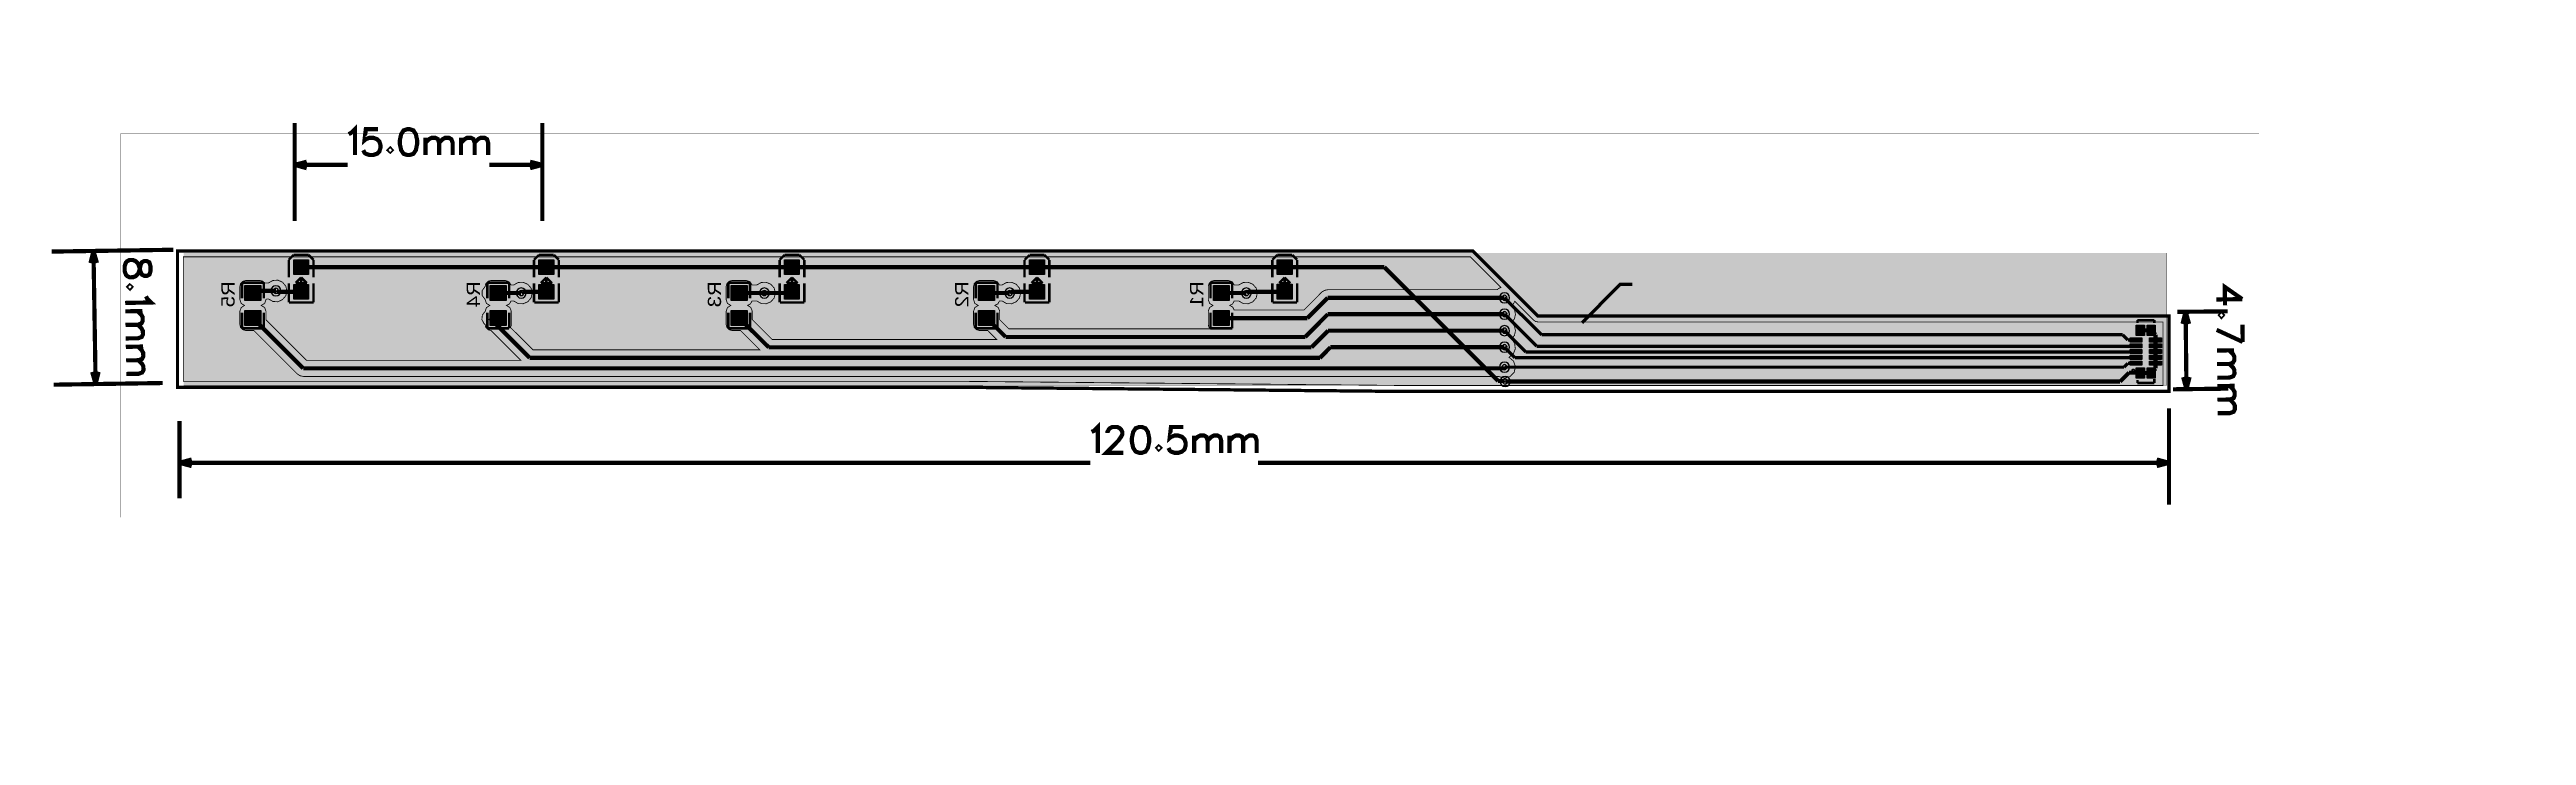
# Model space of a CAD drawing. Header units: millimetres. Extents: x -7 to 143, y -30 to 12.
import ezdxf
from ezdxf.enums import TextEntityAlignment as Align

# ---------------------------------------------------------------- set-up
doc = ezdxf.new("R2010")
doc.units = ezdxf.units.MM
doc.header["$MEASUREMENT"] = 0
for name, color, linetype, true_color in [('Board-Outline-Layer', 7, 'Continuous', 0xff00ff), ('Bottom-Layer', 7, 'Continuous', 0x0000ff), ('Bottom-Paste-Mask-Layer', 7, 'Continuous', 0x800000), ('Bottom-Silkscreen-Layer', 7, 'Continuous', 0x66cc33), ('Bottom-Solder-Mask-Layer', 7, 'Continuous', 0xaa00ff), ('Document-Layer', 7, 'Continuous', 0xffffff), ('Hole-Layer', 7, 'Continuous', 0x222222), ('Multi-Layer', 7, 'Continuous', 0xc0c0c0), ('Top-Layer', 7, 'Continuous', 0xff0000), ('Top-Paste-Mask-Layer', 7, 'Continuous', 0x808080), ('Top-Silkscreen-Layer', 7, 'Continuous', 0xffcc00), ('Top-Solder-Mask-Layer', 7, 'Continuous', 0x800080), ('Top-Stiffener-Layer', 7, 'Continuous', 0xeee666)]:
    doc.layers.add(name, color=color, linetype=linetype, true_color=true_color)
doc.styles.get("Standard").update_dxf_attribs({"font": 'arial.ttf'})

msp = doc.modelspace()

# ---------------------------------------------------------------- texts
at = {"layer": 'Bottom-Silkscreen-Layer', "text_generation_flag": 2, "width": 1.1}
for s, rotation, p in [('R5', 90, (4.34, -2.22)), ('R4', 90, (19.2, -2.22)), ('R3', 90, (33.81, -2.22)), ('R2', 90, (48.79, -2.22)), ('R1', 450, (63.02, -2.22))]:
    msp.add_text(s, height=0.8, rotation=rotation, dxfattribs=at).set_placement(p, align=Align.BOTTOM_LEFT)

# ---------------------------------------------------------------- hatches: boundary and pattern name
at = {"layer": 'Bottom-Layer'}
for points in [[(78.97, -0.74), (80.82, -2.59), (80.69, -2.65), (80.58, -2.73), (70.32, -2.73), (70.13, -2.77), (69.97, -2.87), (68.89, -3.96), (64.66, -3.96), (64.57, -3.78), (64.39, -3.68), (64.56, -3.59), (64.66, -3.41), (64.94, -3.41), (65.21, -3.57), (65.51, -3.58), (65.79, -3.46), (65.99, -3.23), (66.06, -2.93), (65.99, -2.63), (65.79, -2.4), (65.51, -2.28), (65.21, -2.29), (64.94, -2.44), (64.66, -2.44), (64.54, -2.25), (64.31, -2.17), (63.45, -2.17), (63.27, -2.22), (63.14, -2.35), (63.09, -2.53), (63.09, -3.33), (63.17, -3.56), (63.37, -3.68), (63.17, -3.81), (63.09, -4.03), (63.09, -4.84), (63.12, -4.98), (63.21, -5.1), (51.01, -5.1), (50.45, -4.54), (50.45, -4.03), (50.37, -3.81), (50.16, -3.68), (50.34, -3.59), (50.44, -3.41), (50.6, -3.41), (50.87, -3.57), (51.17, -3.58), (51.45, -3.46), (51.65, -3.23), (51.72, -2.93), (51.65, -2.63), (51.45, -2.4), (51.17, -2.28), (50.87, -2.29), (50.6, -2.44), (50.44, -2.44), (50.31, -2.25), (50.09, -2.17), (49.23, -2.17), (49.05, -2.22), (48.91, -2.35), (48.87, -2.53), (48.87, -3.33), (48.95, -3.56), (49.15, -3.68), (48.95, -3.81), (48.87, -4.03), (48.87, -4.84), (48.91, -5.02), (49.05, -5.15), (49.23, -5.2), (49.73, -5.2), (50.27, -5.74), (36.66, -5.74), (35.46, -4.54), (35.46, -4.03), (35.38, -3.81), (35.18, -3.68), (35.35, -3.59), (35.45, -3.41), (35.74, -3.41), (36.01, -3.57), (36.31, -3.58), (36.59, -3.46), (36.79, -3.23), (36.86, -2.93), (36.79, -2.63), (36.59, -2.4), (36.31, -2.28), (36.01, -2.29), (35.74, -2.44), (35.45, -2.44), (35.33, -2.25), (35.1, -2.17), (34.24, -2.17), (34.06, -2.22), (33.93, -2.35), (33.88, -2.53), (33.88, -3.33), (33.96, -3.56), (34.16, -3.68), (33.96, -3.81), (33.88, -4.03), (33.88, -4.84), (33.93, -5.02), (34.06, -5.15), (34.24, -5.2), (34.75, -5.2), (35.92, -6.37), (22.18, -6.37), (20.81, -5.01), (20.85, -4.93), (20.86, -4.84), (20.86, -4.03), (20.78, -3.81), (20.57, -3.68), (20.75, -3.59), (20.85, -3.41), (21.01, -3.41), (21.28, -3.57), (21.58, -3.58), (21.86, -3.46), (22.06, -3.23), (22.13, -2.93), (22.06, -2.63), (21.86, -2.4), (21.58, -2.28), (21.28, -2.29), (21.01, -2.44), (20.85, -2.44), (20.72, -2.25), (20.5, -2.17), (19.63, -2.17), (19.45, -2.22), (19.32, -2.35), (19.28, -2.53), (19.28, -2.53), (19.1, -2.78), (19.1, -3.08), (19.28, -3.32), (19.28, -3.33), (19.36, -3.56), (19.56, -3.68), (19.36, -3.81), (19.28, -4.03), (19.28, -4.04), (19.11, -4.26), (19.08, -4.54), (19.21, -4.78), (19.28, -4.84), (19.32, -5.02), (19.45, -5.15), (19.63, -5.2), (21.44, -7.01), (8.46, -7.01), (6, -4.55), (6, -4.03), (5.92, -3.81), (5.71, -3.68), (5.92, -3.56), (6, -3.33), (6, -3.32), (6.02, -3.31), (6.04, -3.29), (6.15, -3.29), (6.42, -3.44), (6.72, -3.46), (7, -3.33), (7.2, -3.1), (7.27, -2.8), (7.2, -2.51), (7, -2.27), (6.72, -2.15), (6.42, -2.17), (6.15, -2.32), (5.93, -2.32), (5.8, -2.21), (5.64, -2.17), (4.78, -2.17), (4.6, -2.22), (4.46, -2.35), (4.42, -2.53), (4.42, -3.33), (4.5, -3.56), (4.7, -3.68), (4.5, -3.81), (4.42, -4.03), (4.42, -4.84), (4.46, -5.02), (4.6, -5.15), (4.78, -5.2), (5.27, -5.2), (7.91, -7.84), (8.07, -7.94), (8.26, -7.98), (80.68, -7.98), (81.02, -8.08), (81.37, -7.99), (81.62, -7.73), (81.7, -7.39), (81.58, -7.05), (81.31, -6.82), (81.57, -6.61), (81.69, -6.31), (81.65, -5.98), (81.47, -5.71), (81.64, -5.49), (81.7, -5.21), (81.64, -4.94), (81.47, -4.71), (81.64, -4.49), (81.7, -4.21), (81.64, -3.94), (81.47, -3.72), (81.58, -3.58), (81.66, -3.43), (82.8, -4.57), (82.92, -4.65), (83.06, -4.68), (120.93, -4.68), (120.93, -8.53), (74.93, -8.53), (48.39, -8.28), (48.39, -8.28), (48.39, -8.28), (0.99, -8.28), (0.99, -0.74)], [(4.78, -2.53), (5.64, -2.53), (5.64, -3.33), (4.78, -3.33)], [(19.63, -2.53), (20.5, -2.53), (20.5, -3.33), (19.63, -3.33)], [(34.24, -2.53), (35.1, -2.53), (35.1, -3.33), (34.24, -3.33)], [(49.23, -2.53), (50.09, -2.53), (50.09, -3.33), (49.23, -3.33)], [(63.45, -2.53), (64.31, -2.53), (64.31, -3.33), (63.45, -3.33)], [(4.78, -4.03), (5.64, -4.03), (5.64, -4.84), (4.78, -4.84)], [(19.63, -4.03), (20.5, -4.03), (20.5, -4.84), (19.63, -4.84)], [(34.24, -4.03), (35.1, -4.03), (35.1, -4.84), (34.24, -4.84)], [(49.23, -4.03), (50.09, -4.03), (50.09, -4.84), (49.23, -4.84)], [(63.45, -4.03), (64.31, -4.03), (64.31, -4.84), (63.45, -4.84)]]:
    msp.add_hatch(color=256, dxfattribs=at).paths.add_polyline_path(points)
at = {"layer": 'Bottom-Paste-Mask-Layer'}
for points in [[(5.66, -2.49), (5.66, -3.29), (5.61, -3.34), (5.38, -3.34), (5.38, -2.97), (5.05, -2.97), (5.05, -3.34), (4.81, -3.34), (4.76, -3.29), (4.76, -2.49), (4.81, -2.44), (5.61, -2.44)], [(5.66, -2.49), (5.66, -3.29), (5.61, -3.34), (5.38, -3.34), (5.38, -2.97), (5.05, -2.97), (5.05, -3.34), (4.81, -3.34), (4.76, -3.29), (4.76, -2.49), (4.81, -2.44), (5.61, -2.44)], [(20.52, -2.49), (20.52, -3.29), (20.47, -3.34), (20.24, -3.34), (20.24, -2.97), (19.91, -2.97), (19.91, -3.34), (19.67, -3.34), (19.62, -3.29), (19.62, -2.49), (19.67, -2.44), (20.47, -2.44)], [(20.52, -2.49), (20.52, -3.29), (20.47, -3.34), (20.24, -3.34), (20.24, -2.97), (19.91, -2.97), (19.91, -3.34), (19.67, -3.34), (19.62, -3.29), (19.62, -2.49), (19.67, -2.44), (20.47, -2.44)], [(35.12, -2.49), (35.12, -3.29), (35.07, -3.34), (34.84, -3.34), (34.84, -2.97), (34.51, -2.97), (34.51, -3.34), (34.27, -3.34), (34.22, -3.29), (34.22, -2.49), (34.27, -2.44), (35.07, -2.44)], [(35.12, -2.49), (35.12, -3.29), (35.07, -3.34), (34.84, -3.34), (34.84, -2.97), (34.51, -2.97), (34.51, -3.34), (34.27, -3.34), (34.22, -3.29), (34.22, -2.49), (34.27, -2.44), (35.07, -2.44)], [(50.11, -2.49), (50.11, -3.29), (50.06, -3.34), (49.83, -3.34), (49.83, -2.97), (49.5, -2.97), (49.5, -3.34), (49.26, -3.34), (49.21, -3.29), (49.21, -2.49), (49.26, -2.44), (50.06, -2.44)], [(50.11, -2.49), (50.11, -3.29), (50.06, -3.34), (49.83, -3.34), (49.83, -2.97), (49.5, -2.97), (49.5, -3.34), (49.26, -3.34), (49.21, -3.29), (49.21, -2.49), (49.26, -2.44), (50.06, -2.44)], [(64.33, -2.49), (64.33, -3.29), (64.28, -3.34), (64.05, -3.34), (64.05, -2.97), (63.72, -2.97), (63.72, -3.34), (63.48, -3.34), (63.43, -3.29), (63.43, -2.49), (63.48, -2.44), (64.28, -2.44)], [(64.33, -2.49), (64.33, -3.29), (64.28, -3.34), (64.05, -3.34), (64.05, -2.97), (63.72, -2.97), (63.72, -3.34), (63.48, -3.34), (63.43, -3.29), (63.43, -2.49), (63.48, -2.44), (64.28, -2.44)], [(4.76, -4.88), (4.76, -4.08), (4.81, -4.03), (5.04, -4.03), (5.04, -4.4), (5.36, -4.4), (5.36, -4.03), (5.61, -4.03), (5.66, -4.08), (5.66, -4.88), (5.61, -4.93), (4.81, -4.93)], [(4.76, -4.88), (4.76, -4.08), (4.81, -4.03), (5.04, -4.03), (5.04, -4.4), (5.36, -4.4), (5.36, -4.03), (5.61, -4.03), (5.66, -4.08), (5.66, -4.88), (5.61, -4.93), (4.81, -4.93)], [(19.62, -4.88), (19.62, -4.08), (19.67, -4.03), (19.89, -4.03), (19.89, -4.4), (20.22, -4.4), (20.22, -4.03), (20.47, -4.03), (20.52, -4.08), (20.52, -4.88), (20.47, -4.93), (19.67, -4.93)], [(19.62, -4.88), (19.62, -4.08), (19.67, -4.03), (19.89, -4.03), (19.89, -4.4), (20.22, -4.4), (20.22, -4.03), (20.47, -4.03), (20.52, -4.08), (20.52, -4.88), (20.47, -4.93), (19.67, -4.93)], [(34.22, -4.88), (34.22, -4.08), (34.27, -4.03), (34.5, -4.03), (34.5, -4.4), (34.83, -4.4), (34.83, -4.03), (35.07, -4.03), (35.12, -4.08), (35.12, -4.88), (35.07, -4.93), (34.27, -4.93)], [(34.22, -4.88), (34.22, -4.08), (34.27, -4.03), (34.5, -4.03), (34.5, -4.4), (34.83, -4.4), (34.83, -4.03), (35.07, -4.03), (35.12, -4.08), (35.12, -4.88), (35.07, -4.93), (34.27, -4.93)], [(49.21, -4.88), (49.21, -4.08), (49.26, -4.03), (49.49, -4.03), (49.49, -4.4), (49.82, -4.4), (49.82, -4.03), (50.06, -4.03), (50.11, -4.08), (50.11, -4.88), (50.06, -4.93), (49.26, -4.93)], [(49.21, -4.88), (49.21, -4.08), (49.26, -4.03), (49.49, -4.03), (49.49, -4.4), (49.82, -4.4), (49.82, -4.03), (50.06, -4.03), (50.11, -4.08), (50.11, -4.88), (50.06, -4.93), (49.26, -4.93)], [(63.43, -4.88), (63.43, -4.08), (63.48, -4.03), (63.71, -4.03), (63.71, -4.4), (64.04, -4.4), (64.04, -4.03), (64.28, -4.03), (64.33, -4.08), (64.33, -4.88), (64.28, -4.93), (63.48, -4.93)], [(63.43, -4.88), (63.43, -4.08), (63.48, -4.03), (63.71, -4.03), (63.71, -4.4), (64.04, -4.4), (64.04, -4.03), (64.28, -4.03), (64.33, -4.08), (64.33, -4.88), (64.28, -4.93), (63.48, -4.93)]]:
    msp.add_hatch(color=256, dxfattribs=at).paths.add_polyline_path(points)
at = {"layer": 'Bottom-Solder-Mask-Layer'}
for points in [[(4.72, -2.48), (5.69, -2.48), (5.69, -3.38), (4.72, -3.38)], [(19.58, -2.48), (20.55, -2.48), (20.55, -3.38), (19.58, -3.38)], [(34.19, -2.48), (35.15, -2.48), (35.15, -3.38), (34.19, -3.38)], [(49.17, -2.48), (50.14, -2.48), (50.14, -3.38), (49.17, -3.38)], [(63.4, -2.48), (64.36, -2.48), (64.36, -3.38), (63.4, -3.38)], [(4.72, -3.98), (5.69, -3.98), (5.69, -4.89), (4.72, -4.89)], [(19.58, -3.98), (20.55, -3.98), (20.55, -4.89), (19.58, -4.89)], [(34.19, -3.98), (35.15, -3.98), (35.15, -4.89), (34.19, -4.89)], [(49.17, -3.98), (50.14, -3.98), (50.14, -4.89), (49.17, -4.89)], [(63.4, -3.98), (64.36, -3.98), (64.36, -4.89), (63.4, -4.89)]]:
    msp.add_hatch(color=256, dxfattribs=at).paths.add_polyline_path(points)
at = {"layer": 'Document-Layer'}
for points in [[(8.19, -1.04), (8.19, -1.58), (8.06, -1.58), (8.06, -1.04)], [(8.19, -1.04), (8.19, -1.58), (8.06, -1.58), (8.06, -1.04)], [(23.05, -1.04), (23.05, -1.58), (22.92, -1.58), (22.92, -1.04)], [(23.05, -1.04), (23.05, -1.58), (22.92, -1.58), (22.92, -1.04)], [(37.93, -1.04), (37.93, -1.58), (37.8, -1.58), (37.8, -1.04)], [(37.93, -1.04), (37.93, -1.58), (37.8, -1.58), (37.8, -1.04)], [(52.77, -1.04), (52.77, -1.58), (52.64, -1.58), (52.64, -1.04)], [(52.77, -1.04), (52.77, -1.58), (52.64, -1.58), (52.64, -1.04)], [(67.78, -1.04), (67.78, -1.58), (67.65, -1.58), (67.65, -1.04)], [(67.78, -1.04), (67.78, -1.58), (67.65, -1.58), (67.65, -1.04)], [(7.86, -2.84), (8.4, -2.84), (8.4, -2.97), (7.86, -2.97)], [(7.86, -2.84), (8.4, -2.84), (8.4, -2.97), (7.86, -2.97)], [(8.2, -2.64), (8.2, -3.18), (8.07, -3.18), (8.07, -2.64)], [(8.2, -2.64), (8.2, -3.18), (8.07, -3.18), (8.07, -2.64)], [(22.72, -2.84), (23.26, -2.84), (23.26, -2.97), (22.72, -2.97)], [(22.72, -2.84), (23.26, -2.84), (23.26, -2.97), (22.72, -2.97)], [(23.06, -2.64), (23.06, -3.18), (22.93, -3.18), (22.93, -2.64)], [(23.06, -2.64), (23.06, -3.18), (22.93, -3.18), (22.93, -2.64)], [(37.6, -2.84), (38.14, -2.84), (38.14, -2.97), (37.6, -2.97)], [(37.6, -2.84), (38.14, -2.84), (38.14, -2.97), (37.6, -2.97)], [(37.93, -2.64), (37.93, -3.18), (37.8, -3.18), (37.8, -2.64)], [(37.93, -2.64), (37.93, -3.18), (37.8, -3.18), (37.8, -2.64)], [(52.44, -2.84), (52.98, -2.84), (52.98, -2.97), (52.44, -2.97)], [(52.44, -2.84), (52.98, -2.84), (52.98, -2.97), (52.44, -2.97)], [(52.77, -2.64), (52.77, -3.18), (52.64, -3.18), (52.64, -2.64)], [(52.77, -2.64), (52.77, -3.18), (52.64, -3.18), (52.64, -2.64)], [(67.45, -2.84), (67.99, -2.84), (67.99, -2.97), (67.45, -2.97)], [(67.45, -2.84), (67.99, -2.84), (67.99, -2.97), (67.45, -2.97)], [(67.79, -2.64), (67.79, -3.18), (67.66, -3.18), (67.66, -2.64)], [(67.79, -2.64), (67.79, -3.18), (67.66, -3.18), (67.66, -2.64)]]:
    msp.add_hatch(color=256, dxfattribs=at).paths.add_polyline_path(points)
at = {"layer": 'Top-Layer'}
for points in [[(7.73, -1.76), (7.73, -0.96), (8.53, -0.96), (8.53, -1.76)], [(22.59, -1.76), (22.59, -0.96), (23.39, -0.96), (23.39, -1.76)], [(37.46, -1.76), (37.46, -0.96), (38.26, -0.96), (38.26, -1.76)], [(52.3, -1.76), (52.3, -0.96), (53.1, -0.96), (53.1, -1.76)], [(67.32, -1.76), (67.32, -0.96), (68.12, -0.96), (68.12, -1.76)], [(7.73, -3.26), (7.73, -2.46), (8.53, -2.46), (8.53, -3.26)], [(22.59, -3.26), (22.59, -2.46), (23.39, -2.46), (23.39, -3.26)], [(37.46, -3.26), (37.46, -2.46), (38.26, -2.46), (38.26, -3.26)], [(52.31, -3.26), (52.31, -2.46), (53.11, -2.46), (53.11, -3.26)], [(67.32, -3.26), (67.32, -2.46), (68.12, -2.46), (68.12, -3.26)], [(118.99, -5.7), (119.6, -5.7), (119.6, -5.85), (118.99, -5.85)], [(119.36, -4.93), (119.76, -4.93), (119.76, -5.45), (119.36, -5.45)], [(120.01, -4.93), (120.41, -4.93), (120.41, -5.45), (120.01, -5.45)], [(120.79, -5.85), (120.17, -5.85), (120.17, -5.7), (120.79, -5.7)], [(118.99, -6.05), (119.6, -6.05), (119.6, -6.2), (118.99, -6.2)], [(118.99, -6.4), (119.6, -6.4), (119.6, -6.55), (118.99, -6.55)], [(118.99, -6.75), (119.6, -6.75), (119.6, -6.9), (118.99, -6.9)], [(118.99, -7.1), (119.6, -7.1), (119.6, -7.25), (118.99, -7.25)], [(120.79, -6.2), (120.17, -6.2), (120.17, -6.05), (120.79, -6.05)], [(120.79, -6.55), (120.17, -6.55), (120.17, -6.4), (120.79, -6.4)], [(120.79, -6.9), (120.17, -6.9), (120.17, -6.75), (120.79, -6.75)], [(120.79, -7.25), (120.17, -7.25), (120.17, -7.1), (120.79, -7.1)], [(119.36, -7.51), (119.76, -7.51), (119.76, -8.03), (119.36, -8.03)], [(120.01, -7.51), (120.41, -7.51), (120.41, -8.03), (120.01, -8.03)]]:
    msp.add_hatch(color=256, dxfattribs=at).paths.add_polyline_path(points)
at = {"layer": 'Top-Paste-Mask-Layer'}
for points in [[(7.73, -1.76), (7.73, -0.96), (8.53, -0.96), (8.53, -1.76)], [(22.59, -1.76), (22.59, -0.96), (23.39, -0.96), (23.39, -1.76)], [(37.46, -1.76), (37.46, -0.96), (38.26, -0.96), (38.26, -1.76)], [(52.3, -1.76), (52.3, -0.96), (53.1, -0.96), (53.1, -1.76)], [(67.32, -1.76), (67.32, -0.96), (68.12, -0.96), (68.12, -1.76)], [(7.73, -3.26), (7.73, -2.46), (8.53, -2.46), (8.53, -3.26)], [(22.59, -3.26), (22.59, -2.46), (23.39, -2.46), (23.39, -3.26)], [(37.46, -3.26), (37.46, -2.46), (38.26, -2.46), (38.26, -3.26)], [(52.31, -3.26), (52.31, -2.46), (53.11, -2.46), (53.11, -3.26)], [(67.32, -3.26), (67.32, -2.46), (68.12, -2.46), (68.12, -3.26)], [(118.99, -5.7), (119.6, -5.7), (119.6, -5.85), (118.99, -5.85)], [(119.36, -4.93), (119.76, -4.93), (119.76, -5.45), (119.36, -5.45)], [(120.01, -4.93), (120.41, -4.93), (120.41, -5.45), (120.01, -5.45)], [(120.79, -5.85), (120.17, -5.85), (120.17, -5.7), (120.79, -5.7)], [(118.99, -6.05), (119.6, -6.05), (119.6, -6.2), (118.99, -6.2)], [(118.99, -6.4), (119.6, -6.4), (119.6, -6.55), (118.99, -6.55)], [(118.99, -6.75), (119.6, -6.75), (119.6, -6.9), (118.99, -6.9)], [(118.99, -7.1), (119.6, -7.1), (119.6, -7.25), (118.99, -7.25)], [(120.79, -6.2), (120.17, -6.2), (120.17, -6.05), (120.79, -6.05)], [(120.79, -6.55), (120.17, -6.55), (120.17, -6.4), (120.79, -6.4)], [(120.79, -6.9), (120.17, -6.9), (120.17, -6.75), (120.79, -6.75)], [(120.79, -7.25), (120.17, -7.25), (120.17, -7.1), (120.79, -7.1)], [(119.36, -7.51), (119.76, -7.51), (119.76, -8.03), (119.36, -8.03)], [(120.01, -7.51), (120.41, -7.51), (120.41, -8.03), (120.01, -8.03)]]:
    msp.add_hatch(color=256, dxfattribs=at).paths.add_polyline_path(points)
at = {"layer": 'Top-Solder-Mask-Layer'}
for points in [[(7.68, -1.81), (7.68, -0.91), (8.58, -0.91), (8.58, -1.81)], [(22.54, -1.81), (22.54, -0.91), (23.44, -0.91), (23.44, -1.81)], [(37.41, -1.81), (37.41, -0.91), (38.31, -0.91), (38.31, -1.81)], [(52.25, -1.81), (52.25, -0.91), (53.16, -0.91), (53.16, -1.81)], [(67.27, -1.81), (67.27, -0.91), (68.17, -0.91), (68.17, -1.81)], [(7.68, -3.31), (7.68, -2.41), (8.58, -2.41), (8.58, -3.31)], [(22.54, -3.31), (22.54, -2.41), (23.44, -2.41), (23.44, -3.31)], [(37.41, -3.31), (37.41, -2.41), (38.31, -2.41), (38.31, -3.31)], [(52.25, -3.31), (52.25, -2.41), (53.16, -2.41), (53.16, -3.31)], [(67.27, -3.31), (67.27, -2.4), (68.17, -2.4), (68.17, -3.31)], [(118.94, -5.65), (119.65, -5.65), (119.65, -5.9), (118.94, -5.9)], [(118.94, -6), (119.65, -6), (119.65, -6.25), (118.94, -6.25)], [(119.31, -4.88), (119.81, -4.88), (119.81, -5.5), (119.31, -5.5)], [(119.96, -4.88), (120.46, -4.88), (120.46, -5.5), (119.96, -5.5)], [(120.84, -5.9), (120.12, -5.9), (120.12, -5.65), (120.84, -5.65)], [(118.94, -6.35), (119.65, -6.35), (119.65, -6.6), (118.94, -6.6)], [(118.94, -6.7), (119.65, -6.7), (119.65, -6.95), (118.94, -6.95)], [(118.94, -7.05), (119.65, -7.05), (119.65, -7.3), (118.94, -7.3)], [(119.31, -7.46), (119.81, -7.46), (119.81, -8.08), (119.31, -8.08)], [(119.96, -7.46), (120.46, -7.46), (120.46, -8.08), (119.96, -8.08)], [(120.84, -6.25), (120.12, -6.25), (120.12, -6), (120.84, -6)], [(120.84, -6.6), (120.12, -6.6), (120.12, -6.35), (120.84, -6.35)], [(120.84, -6.95), (120.12, -6.95), (120.12, -6.7), (120.84, -6.7)], [(120.84, -7.3), (120.12, -7.3), (120.12, -7.05), (120.84, -7.05)]]:
    msp.add_hatch(color=256, dxfattribs=at).paths.add_polyline_path(points)
at = {"layer": 'Top-Stiffener-Layer'}
msp.add_hatch(color=256, dxfattribs=at).paths.add_polyline_path([(1.02, -8.51), (1.02, -0.51), (121.16, -0.51), (121.16, -8.51)])

# ---------------------------------------------------------------- linework, layer by layer
at = {"layer": 'Board-Outline-Layer', "const_width": 0.2}
msp.add_lwpolyline([(121.29, -8.89), (121.29, -4.32), (83.06, -4.32), (79.12, -0.38), (0.64, -0.38), (0.64, -8.64), (48.39, -8.64), (74.93, -8.89)], close=True, dxfattribs=at)
at = {"layer": 'Bottom-Layer'}
for points, const_width in [([(-6.35, -29.72), (-6.35, 11.81), (126.49, 11.81), (126.49, -29.72)], 0.00508), ([(78.97, -0.74), (80.82, -2.59), (80.69, -2.65), (80.58, -2.73), (70.32, -2.73), (70.13, -2.77), (69.97, -2.87), (68.89, -3.96), (64.66, -3.96), (64.57, -3.78), (64.39, -3.68), (64.56, -3.59), (64.66, -3.41), (64.94, -3.41), (65.21, -3.57), (65.51, -3.58), (65.79, -3.46), (65.99, -3.23), (66.06, -2.93), (65.99, -2.63), (65.79, -2.4), (65.51, -2.28), (65.21, -2.29), (64.94, -2.44), (64.66, -2.44), (64.54, -2.25), (64.31, -2.17), (63.45, -2.17), (63.27, -2.22), (63.14, -2.35), (63.09, -2.53), (63.09, -3.33), (63.17, -3.56), (63.37, -3.68), (63.17, -3.81), (63.09, -4.03), (63.09, -4.84), (63.12, -4.98), (63.21, -5.1), (51.01, -5.1), (50.45, -4.54), (50.45, -4.03), (50.37, -3.81), (50.16, -3.68), (50.34, -3.59), (50.44, -3.41), (50.6, -3.41), (50.87, -3.57), (51.17, -3.58), (51.45, -3.46), (51.65, -3.23), (51.72, -2.93), (51.65, -2.63), (51.45, -2.4), (51.17, -2.28), (50.87, -2.29), (50.6, -2.44), (50.44, -2.44), (50.31, -2.25), (50.09, -2.17), (49.23, -2.17), (49.05, -2.22), (48.91, -2.35), (48.87, -2.53), (48.87, -3.33), (48.95, -3.56), (49.15, -3.68), (48.95, -3.81), (48.87, -4.03), (48.87, -4.84), (48.91, -5.02), (49.05, -5.15), (49.23, -5.2), (49.73, -5.2), (50.27, -5.74), (36.66, -5.74), (35.46, -4.54), (35.46, -4.03), (35.38, -3.81), (35.18, -3.68), (35.35, -3.59), (35.45, -3.41), (35.74, -3.41), (36.01, -3.57), (36.31, -3.58), (36.59, -3.46), (36.79, -3.23), (36.86, -2.93), (36.79, -2.63), (36.59, -2.4), (36.31, -2.28), (36.01, -2.29), (35.74, -2.44), (35.45, -2.44), (35.33, -2.25), (35.1, -2.17), (34.24, -2.17), (34.06, -2.22), (33.93, -2.35), (33.88, -2.53), (33.88, -3.33), (33.96, -3.56), (34.16, -3.68), (33.96, -3.81), (33.88, -4.03), (33.88, -4.84), (33.93, -5.02), (34.06, -5.15), (34.24, -5.2), (34.75, -5.2), (35.92, -6.37), (22.18, -6.37), (20.81, -5.01), (20.85, -4.93), (20.86, -4.84), (20.86, -4.03), (20.78, -3.81), (20.57, -3.68), (20.75, -3.59), (20.85, -3.41), (21.01, -3.41), (21.28, -3.57), (21.58, -3.58), (21.86, -3.46), (22.06, -3.23), (22.13, -2.93), (22.06, -2.63), (21.86, -2.4), (21.58, -2.28), (21.28, -2.29), (21.01, -2.44), (20.85, -2.44), (20.72, -2.25), (20.5, -2.17), (19.63, -2.17), (19.45, -2.22), (19.32, -2.35), (19.28, -2.53), (19.28, -2.53), (19.1, -2.78), (19.1, -3.08), (19.28, -3.32), (19.28, -3.33), (19.36, -3.56), (19.56, -3.68), (19.36, -3.81), (19.28, -4.03), (19.28, -4.04), (19.11, -4.26), (19.08, -4.54), (19.21, -4.78), (19.28, -4.84), (19.32, -5.02), (19.45, -5.15), (19.63, -5.2), (21.44, -7.01), (8.46, -7.01), (6, -4.55), (6, -4.03), (5.92, -3.81), (5.71, -3.68), (5.92, -3.56), (6, -3.33), (6, -3.32), (6.02, -3.31), (6.04, -3.29), (6.15, -3.29), (6.42, -3.44), (6.72, -3.46), (7, -3.33), (7.2, -3.1), (7.27, -2.8), (7.2, -2.51), (7, -2.27), (6.72, -2.15), (6.42, -2.17), (6.15, -2.32), (5.93, -2.32), (5.8, -2.21), (5.64, -2.17), (4.78, -2.17), (4.6, -2.22), (4.46, -2.35), (4.42, -2.53), (4.42, -3.33), (4.5, -3.56), (4.7, -3.68), (4.5, -3.81), (4.42, -4.03), (4.42, -4.84), (4.46, -5.02), (4.6, -5.15), (4.78, -5.2), (5.27, -5.2), (7.91, -7.84), (8.07, -7.94), (8.26, -7.98), (80.68, -7.98), (81.02, -8.08), (81.37, -7.99), (81.62, -7.73), (81.7, -7.39), (81.58, -7.05), (81.31, -6.82), (81.57, -6.61), (81.69, -6.31), (81.65, -5.98), (81.47, -5.71), (81.64, -5.49), (81.7, -5.21), (81.64, -4.94), (81.47, -4.71), (81.64, -4.49), (81.7, -4.21), (81.64, -3.94), (81.47, -3.72), (81.58, -3.58), (81.66, -3.43), (82.8, -4.57), (82.92, -4.65), (83.06, -4.68), (120.93, -4.68), (120.93, -8.53), (74.93, -8.53), (48.39, -8.28), (48.39, -8.28), (48.39, -8.28), (0.99, -8.28), (0.99, -0.74)], 0.0508)]:
    msp.add_lwpolyline(points, close=True, dxfattribs=dict(at, const_width=const_width))
for points in [[(4.78, -2.53), (5.64, -2.53), (5.64, -3.33), (4.78, -3.33)], [(19.63, -2.53), (20.5, -2.53), (20.5, -3.33), (19.63, -3.33)], [(34.24, -2.53), (35.1, -2.53), (35.1, -3.33), (34.24, -3.33)], [(49.23, -2.53), (50.09, -2.53), (50.09, -3.33), (49.23, -3.33)], [(63.45, -2.53), (64.31, -2.53), (64.31, -3.33), (63.45, -3.33)], [(4.78, -4.03), (5.64, -4.03), (5.64, -4.84), (4.78, -4.84)], [(19.63, -4.03), (20.5, -4.03), (20.5, -4.84), (19.63, -4.84)], [(34.24, -4.03), (35.1, -4.03), (35.1, -4.84), (34.24, -4.84)], [(49.23, -4.03), (50.09, -4.03), (50.09, -4.84), (49.23, -4.84)], [(63.45, -4.03), (64.31, -4.03), (64.31, -4.84), (63.45, -4.84)]]:
    msp.add_lwpolyline(points, close=True, dxfattribs=at)
at = {"layer": 'Bottom-Layer', "const_width": 0.254}
for points in [[(5.21, -2.93), (5.33, -2.8)], [(5.72, -2.93), (5.21, -2.93)], [(5.33, -2.8), (6.6, -2.8)], [(19.56, -2.93), (20.07, -2.93)], [(20.07, -2.93), (21.46, -2.93)], [(34.67, -2.93), (36.2, -2.93)], [(49.66, -2.93), (51.05, -2.93)], [(63.88, -2.93), (65.4, -2.93)], [(5.2, -4.44), (8.26, -7.49)], [(19.56, -4.44), (21.98, -6.86)], [(36.46, -6.22), (34.67, -4.44)], [(50.81, -5.59), (49.66, -4.44)], [(63.89, -4.45), (63.88, -4.44)], [(69.09, -4.45), (63.89, -4.45)], [(70.33, -4.21), (68.96, -5.59)], [(70.32, -3.22), (69.09, -4.45)], [(81.03, -3.22), (70.32, -3.22)], [(81.03, -4.21), (70.33, -4.21)], [(68.96, -5.59), (50.81, -5.59)], [(70.35, -5.21), (69.34, -6.22)], [(81.03, -5.21), (70.35, -5.21)], [(8.26, -7.49), (80.96, -7.49)], [(21.98, -6.86), (69.85, -6.86)], [(69.34, -6.22), (36.46, -6.22)], [(69.85, -6.86), (70.49, -6.21)], [(70.49, -6.21), (81.03, -6.21)], [(80.96, -7.49), (81.03, -7.42)]]:
    msp.add_lwpolyline(points, dxfattribs=at)
at = {"layer": 'Bottom-Paste-Mask-Layer', "const_width": 0.00508}
for points in [[(5.66, -2.49), (5.66, -3.29), (5.61, -3.34), (5.38, -3.34), (5.38, -2.97), (5.05, -2.97), (5.05, -3.34), (4.81, -3.34), (4.76, -3.29), (4.76, -2.49), (4.81, -2.44), (5.61, -2.44)], [(5.66, -2.49), (5.66, -3.29), (5.61, -3.34), (5.38, -3.34), (5.38, -2.97), (5.05, -2.97), (5.05, -3.34), (4.81, -3.34), (4.76, -3.29), (4.76, -2.49), (4.81, -2.44), (5.61, -2.44)], [(20.52, -2.49), (20.52, -3.29), (20.47, -3.34), (20.24, -3.34), (20.24, -2.97), (19.91, -2.97), (19.91, -3.34), (19.67, -3.34), (19.62, -3.29), (19.62, -2.49), (19.67, -2.44), (20.47, -2.44)], [(20.52, -2.49), (20.52, -3.29), (20.47, -3.34), (20.24, -3.34), (20.24, -2.97), (19.91, -2.97), (19.91, -3.34), (19.67, -3.34), (19.62, -3.29), (19.62, -2.49), (19.67, -2.44), (20.47, -2.44)], [(35.12, -2.49), (35.12, -3.29), (35.07, -3.34), (34.84, -3.34), (34.84, -2.97), (34.51, -2.97), (34.51, -3.34), (34.27, -3.34), (34.22, -3.29), (34.22, -2.49), (34.27, -2.44), (35.07, -2.44)], [(35.12, -2.49), (35.12, -3.29), (35.07, -3.34), (34.84, -3.34), (34.84, -2.97), (34.51, -2.97), (34.51, -3.34), (34.27, -3.34), (34.22, -3.29), (34.22, -2.49), (34.27, -2.44), (35.07, -2.44)], [(50.11, -2.49), (50.11, -3.29), (50.06, -3.34), (49.83, -3.34), (49.83, -2.97), (49.5, -2.97), (49.5, -3.34), (49.26, -3.34), (49.21, -3.29), (49.21, -2.49), (49.26, -2.44), (50.06, -2.44)], [(50.11, -2.49), (50.11, -3.29), (50.06, -3.34), (49.83, -3.34), (49.83, -2.97), (49.5, -2.97), (49.5, -3.34), (49.26, -3.34), (49.21, -3.29), (49.21, -2.49), (49.26, -2.44), (50.06, -2.44)], [(64.33, -2.49), (64.33, -3.29), (64.28, -3.34), (64.05, -3.34), (64.05, -2.97), (63.72, -2.97), (63.72, -3.34), (63.48, -3.34), (63.43, -3.29), (63.43, -2.49), (63.48, -2.44), (64.28, -2.44)], [(64.33, -2.49), (64.33, -3.29), (64.28, -3.34), (64.05, -3.34), (64.05, -2.97), (63.72, -2.97), (63.72, -3.34), (63.48, -3.34), (63.43, -3.29), (63.43, -2.49), (63.48, -2.44), (64.28, -2.44)], [(4.76, -4.88), (4.76, -4.08), (4.81, -4.03), (5.04, -4.03), (5.04, -4.4), (5.36, -4.4), (5.36, -4.03), (5.61, -4.03), (5.66, -4.08), (5.66, -4.88), (5.61, -4.93), (4.81, -4.93)], [(4.76, -4.88), (4.76, -4.08), (4.81, -4.03), (5.04, -4.03), (5.04, -4.4), (5.36, -4.4), (5.36, -4.03), (5.61, -4.03), (5.66, -4.08), (5.66, -4.88), (5.61, -4.93), (4.81, -4.93)], [(19.62, -4.88), (19.62, -4.08), (19.67, -4.03), (19.89, -4.03), (19.89, -4.4), (20.22, -4.4), (20.22, -4.03), (20.47, -4.03), (20.52, -4.08), (20.52, -4.88), (20.47, -4.93), (19.67, -4.93)], [(19.62, -4.88), (19.62, -4.08), (19.67, -4.03), (19.89, -4.03), (19.89, -4.4), (20.22, -4.4), (20.22, -4.03), (20.47, -4.03), (20.52, -4.08), (20.52, -4.88), (20.47, -4.93), (19.67, -4.93)], [(34.22, -4.88), (34.22, -4.08), (34.27, -4.03), (34.5, -4.03), (34.5, -4.4), (34.83, -4.4), (34.83, -4.03), (35.07, -4.03), (35.12, -4.08), (35.12, -4.88), (35.07, -4.93), (34.27, -4.93)], [(34.22, -4.88), (34.22, -4.08), (34.27, -4.03), (34.5, -4.03), (34.5, -4.4), (34.83, -4.4), (34.83, -4.03), (35.07, -4.03), (35.12, -4.08), (35.12, -4.88), (35.07, -4.93), (34.27, -4.93)], [(49.21, -4.88), (49.21, -4.08), (49.26, -4.03), (49.49, -4.03), (49.49, -4.4), (49.82, -4.4), (49.82, -4.03), (50.06, -4.03), (50.11, -4.08), (50.11, -4.88), (50.06, -4.93), (49.26, -4.93)], [(49.21, -4.88), (49.21, -4.08), (49.26, -4.03), (49.49, -4.03), (49.49, -4.4), (49.82, -4.4), (49.82, -4.03), (50.06, -4.03), (50.11, -4.08), (50.11, -4.88), (50.06, -4.93), (49.26, -4.93)], [(63.43, -4.88), (63.43, -4.08), (63.48, -4.03), (63.71, -4.03), (63.71, -4.4), (64.04, -4.4), (64.04, -4.03), (64.28, -4.03), (64.33, -4.08), (64.33, -4.88), (64.28, -4.93), (63.48, -4.93)], [(63.43, -4.88), (63.43, -4.08), (63.48, -4.03), (63.71, -4.03), (63.71, -4.4), (64.04, -4.4), (64.04, -4.03), (64.28, -4.03), (64.33, -4.08), (64.33, -4.88), (64.28, -4.93), (63.48, -4.93)]]:
    msp.add_lwpolyline(points, close=True, dxfattribs=at)
at = {"layer": 'Bottom-Silkscreen-Layer', "const_width": 0.152}
for points in [[(5.87, -2.3), (4.55, -2.3)], [(4.55, -2.3), (4.55, -3.26)], [(5.87, -2.3), (4.55, -2.3)], [(4.55, -2.3), (4.55, -3.26)], [(5.87, -3.26), (5.87, -2.3)], [(5.87, -3.26), (5.87, -2.3)], [(20.73, -2.3), (19.41, -2.3)], [(19.41, -2.3), (19.41, -3.26)], [(20.73, -2.3), (19.41, -2.3)], [(19.41, -2.3), (19.41, -3.26)], [(20.73, -3.26), (20.73, -2.3)], [(20.73, -3.26), (20.73, -2.3)], [(35.33, -2.3), (34.01, -2.3)], [(34.01, -2.3), (34.01, -3.26)], [(35.33, -2.3), (34.01, -2.3)], [(34.01, -2.3), (34.01, -3.26)], [(35.33, -3.26), (35.33, -2.3)], [(35.33, -3.26), (35.33, -2.3)], [(50.32, -2.3), (49, -2.3)], [(49, -2.3), (49, -3.26)], [(50.32, -2.3), (49, -2.3)], [(49, -2.3), (49, -3.26)], [(50.32, -3.26), (50.32, -2.3)], [(50.32, -3.26), (50.32, -2.3)], [(64.54, -2.3), (63.22, -2.3)], [(63.22, -2.3), (63.22, -3.26)], [(64.54, -2.3), (63.22, -2.3)], [(63.22, -2.3), (63.22, -3.26)], [(64.54, -3.26), (64.54, -2.3)], [(64.54, -3.26), (64.54, -2.3)], [(4.55, -5.07), (4.55, -4.11)], [(4.55, -5.07), (4.55, -4.11)], [(5.87, -4.11), (5.87, -5.07)], [(5.87, -4.11), (5.87, -5.07)], [(19.41, -5.07), (19.41, -4.11)], [(19.41, -5.07), (19.41, -4.11)], [(20.73, -4.11), (20.73, -5.07)], [(20.73, -4.11), (20.73, -5.07)], [(34.01, -5.07), (34.01, -4.11)], [(34.01, -5.07), (34.01, -4.11)], [(35.33, -4.11), (35.33, -5.07)], [(35.33, -4.11), (35.33, -5.07)], [(49, -5.07), (49, -4.11)], [(49, -5.07), (49, -4.11)], [(50.32, -4.11), (50.32, -5.07)], [(50.32, -4.11), (50.32, -5.07)], [(63.22, -5.07), (63.22, -4.11)], [(63.22, -5.07), (63.22, -4.11)], [(64.54, -4.11), (64.54, -5.07)], [(64.54, -4.11), (64.54, -5.07)], [(5.87, -5.07), (4.55, -5.07)], [(5.87, -5.07), (4.55, -5.07)], [(20.73, -5.07), (19.41, -5.07)], [(20.73, -5.07), (19.41, -5.07)], [(35.33, -5.07), (34.01, -5.07)], [(35.33, -5.07), (34.01, -5.07)], [(50.32, -5.07), (49, -5.07)], [(50.32, -5.07), (49, -5.07)], [(64.54, -5.07), (63.22, -5.07)], [(64.54, -5.07), (63.22, -5.07)]]:
    msp.add_lwpolyline(points, dxfattribs=at)
at = {"layer": 'Bottom-Solder-Mask-Layer'}
for points in [[(4.72, -2.48), (5.69, -2.48), (5.69, -3.38), (4.72, -3.38)], [(19.58, -2.48), (20.55, -2.48), (20.55, -3.38), (19.58, -3.38)], [(34.19, -2.48), (35.15, -2.48), (35.15, -3.38), (34.19, -3.38)], [(49.17, -2.48), (50.14, -2.48), (50.14, -3.38), (49.17, -3.38)], [(63.4, -2.48), (64.36, -2.48), (64.36, -3.38), (63.4, -3.38)], [(4.72, -3.98), (5.69, -3.98), (5.69, -4.89), (4.72, -4.89)], [(19.58, -3.98), (20.55, -3.98), (20.55, -4.89), (19.58, -4.89)], [(34.19, -3.98), (35.15, -3.98), (35.15, -4.89), (34.19, -4.89)], [(49.17, -3.98), (50.14, -3.98), (50.14, -4.89), (49.17, -4.89)], [(63.4, -3.98), (64.36, -3.98), (64.36, -4.89), (63.4, -4.89)]]:
    msp.add_lwpolyline(points, close=True, dxfattribs=at)
at = {"layer": 'Document-Layer', "const_width": 0.00508}
for points in [[(8.19, -1.04), (8.19, -1.58), (8.06, -1.58), (8.06, -1.04)], [(8.19, -1.04), (8.19, -1.58), (8.06, -1.58), (8.06, -1.04)], [(23.05, -1.04), (23.05, -1.58), (22.92, -1.58), (22.92, -1.04)], [(23.05, -1.04), (23.05, -1.58), (22.92, -1.58), (22.92, -1.04)], [(37.93, -1.04), (37.93, -1.58), (37.8, -1.58), (37.8, -1.04)], [(37.93, -1.04), (37.93, -1.58), (37.8, -1.58), (37.8, -1.04)], [(52.77, -1.04), (52.77, -1.58), (52.64, -1.58), (52.64, -1.04)], [(52.77, -1.04), (52.77, -1.58), (52.64, -1.58), (52.64, -1.04)], [(67.78, -1.04), (67.78, -1.58), (67.65, -1.58), (67.65, -1.04)], [(67.78, -1.04), (67.78, -1.58), (67.65, -1.58), (67.65, -1.04)], [(7.86, -2.84), (8.4, -2.84), (8.4, -2.97), (7.86, -2.97)], [(7.86, -2.84), (8.4, -2.84), (8.4, -2.97), (7.86, -2.97)], [(8.2, -2.64), (8.2, -3.18), (8.07, -3.18), (8.07, -2.64)], [(8.2, -2.64), (8.2, -3.18), (8.07, -3.18), (8.07, -2.64)], [(22.72, -2.84), (23.26, -2.84), (23.26, -2.97), (22.72, -2.97)], [(22.72, -2.84), (23.26, -2.84), (23.26, -2.97), (22.72, -2.97)], [(23.06, -2.64), (23.06, -3.18), (22.93, -3.18), (22.93, -2.64)], [(23.06, -2.64), (23.06, -3.18), (22.93, -3.18), (22.93, -2.64)], [(37.6, -2.84), (38.14, -2.84), (38.14, -2.97), (37.6, -2.97)], [(37.6, -2.84), (38.14, -2.84), (38.14, -2.97), (37.6, -2.97)], [(37.93, -2.64), (37.93, -3.18), (37.8, -3.18), (37.8, -2.64)], [(37.93, -2.64), (37.93, -3.18), (37.8, -3.18), (37.8, -2.64)], [(52.44, -2.84), (52.98, -2.84), (52.98, -2.97), (52.44, -2.97)], [(52.44, -2.84), (52.98, -2.84), (52.98, -2.97), (52.44, -2.97)], [(52.77, -2.64), (52.77, -3.18), (52.64, -3.18), (52.64, -2.64)], [(52.77, -2.64), (52.77, -3.18), (52.64, -3.18), (52.64, -2.64)], [(67.45, -2.84), (67.99, -2.84), (67.99, -2.97), (67.45, -2.97)], [(67.45, -2.84), (67.99, -2.84), (67.99, -2.97), (67.45, -2.97)], [(67.79, -2.64), (67.79, -3.18), (67.66, -3.18), (67.66, -2.64)], [(67.79, -2.64), (67.79, -3.18), (67.66, -3.18), (67.66, -2.64)]]:
    msp.add_lwpolyline(points, close=True, dxfattribs=at)
at = {"layer": 'Document-Layer', "const_width": 0.2}
msp.add_lwpolyline([(85.73, -4.73), (88.04, -2.41), (88.77, -2.41)], dxfattribs=at)
at = {"layer": 'Hole-Layer'}
for points in [[(6.45, -2.8, 1), (6.76, -2.8, 1)], [(21.31, -2.93, 1), (21.62, -2.93, 1)], [(36.04, -2.93, 1), (36.35, -2.93, 1)], [(50.9, -2.93, 1), (51.21, -2.93, 1)], [(65.24, -2.93, 1), (65.55, -2.93, 1)], [(80.88, -3.22, 1), (81.19, -3.22, 1)], [(80.88, -4.21, 1), (81.19, -4.21, 1)], [(80.88, -5.21, 1), (81.19, -5.21, 1)], [(80.88, -6.21, 1), (81.19, -6.21, 1)], [(80.88, -7.42, 1), (81.19, -7.42, 1)], [(80.93, -8.29, 1), (81.23, -8.29, 1)]]:
    msp.add_lwpolyline(points, format="xyb", close=True, dxfattribs=at)
at = {"layer": 'Multi-Layer'}
for points in [[(6.3, -2.8, 1), (6.91, -2.8, 1)], [(35.89, -2.93, 1), (36.5, -2.93, 1)], [(50.75, -2.93, 1), (51.36, -2.93, 1)], [(65.09, -2.93, 1), (65.7, -2.93, 1)]]:
    msp.add_lwpolyline(points, format="xyb", close=True, dxfattribs=at)
for points in [[(21.16, -2.93, 1), (21.77, -2.93), (21.77, -2.93, 1), (21.16, -2.93)], [(80.73, -3.22, 1), (81.34, -3.22), (81.34, -3.22, 1), (80.73, -3.22)], [(80.73, -4.21, 1), (81.34, -4.21), (81.34, -4.21, 1), (80.73, -4.21)], [(80.73, -5.21, 1), (81.34, -5.21), (81.34, -5.21, 1), (80.73, -5.21)], [(80.73, -6.21, 1), (81.34, -6.21), (81.34, -6.21, 1), (80.73, -6.21)], [(80.73, -7.42, 1), (81.34, -7.42), (81.34, -7.42, 1), (80.73, -7.42)], [(80.77, -8.29, 1), (81.38, -8.29), (81.38, -8.29, 1), (80.77, -8.29)]]:
    msp.add_lwpolyline(points, format="xyb", dxfattribs=at)
at = {"layer": 'Top-Layer', "const_width": 0.00508}
msp.add_lwpolyline([(-2.79, -16.51), (-2.79, 6.73), (126.75, 6.73), (126.75, -16.51)], close=True, dxfattribs=at)
at = {"layer": 'Top-Layer'}
for points in [[(7.73, -1.76), (7.73, -0.96), (8.53, -0.96), (8.53, -1.76)], [(22.59, -1.76), (22.59, -0.96), (23.39, -0.96), (23.39, -1.76)], [(37.46, -1.76), (37.46, -0.96), (38.26, -0.96), (38.26, -1.76)], [(52.3, -1.76), (52.3, -0.96), (53.1, -0.96), (53.1, -1.76)], [(67.32, -1.76), (67.32, -0.96), (68.12, -0.96), (68.12, -1.76)], [(7.73, -3.26), (7.73, -2.46), (8.53, -2.46), (8.53, -3.26)], [(22.59, -3.26), (22.59, -2.46), (23.39, -2.46), (23.39, -3.26)], [(37.46, -3.26), (37.46, -2.46), (38.26, -2.46), (38.26, -3.26)], [(52.31, -3.26), (52.31, -2.46), (53.11, -2.46), (53.11, -3.26)], [(67.32, -3.26), (67.32, -2.46), (68.12, -2.46), (68.12, -3.26)], [(118.99, -5.7), (119.6, -5.7), (119.6, -5.85), (118.99, -5.85)], [(119.36, -4.93), (119.76, -4.93), (119.76, -5.45), (119.36, -5.45)], [(120.01, -4.93), (120.41, -4.93), (120.41, -5.45), (120.01, -5.45)], [(120.79, -5.85), (120.17, -5.85), (120.17, -5.7), (120.79, -5.7)], [(118.99, -6.05), (119.6, -6.05), (119.6, -6.2), (118.99, -6.2)], [(118.99, -6.4), (119.6, -6.4), (119.6, -6.55), (118.99, -6.55)], [(118.99, -6.75), (119.6, -6.75), (119.6, -6.9), (118.99, -6.9)], [(118.99, -7.1), (119.6, -7.1), (119.6, -7.25), (118.99, -7.25)], [(120.79, -6.2), (120.17, -6.2), (120.17, -6.05), (120.79, -6.05)], [(120.79, -6.55), (120.17, -6.55), (120.17, -6.4), (120.79, -6.4)], [(120.79, -6.9), (120.17, -6.9), (120.17, -6.75), (120.79, -6.75)], [(120.79, -7.25), (120.17, -7.25), (120.17, -7.1), (120.79, -7.1)], [(119.36, -7.51), (119.76, -7.51), (119.76, -8.03), (119.36, -8.03)], [(120.01, -7.51), (120.41, -7.51), (120.41, -8.03), (120.01, -8.03)]]:
    msp.add_lwpolyline(points, close=True, dxfattribs=at)
for points, const_width in [([(8.13, -1.36), (22.99, -1.36)], 0.254), ([(22.99, -1.36), (37.86, -1.36)], 0.254), ([(37.86, -1.36), (52.7, -1.36)], 0.254), ([(52.7, -1.36), (67.72, -1.36)], 0.254), ([(73.75, -1.36), (67.72, -1.36)], 0.254), ([(80.65, -8.26), (73.75, -1.36)], 0.254), ([(6.66, -2.86), (6.6, -2.8)], 0.254), ([(8.13, -2.86), (6.66, -2.86)], 0.254), ([(21.54, -2.86), (21.46, -2.93)], 0.254), ([(22.99, -2.86), (21.54, -2.86)], 0.254), ([(37.79, -2.93), (36.2, -2.93)], 0.254), ([(37.86, -2.86), (37.79, -2.93)], 0.254), ([(51.13, -2.86), (51.05, -2.93)], 0.254), ([(52.71, -2.86), (51.13, -2.86)], 0.254), ([(65.47, -2.86), (65.4, -2.93)], 0.254), ([(67.72, -2.86), (65.47, -2.86)], 0.254), ([(81.03, -3.22), (83.28, -5.46)], 0.2), ([(81.03, -4.21), (81.05, -4.21)], 0.2), ([(81.05, -4.21), (82.98, -6.15)], 0.2), ([(81.03, -5.21), (82.32, -6.5)], 0.2), ([(83.28, -5.46), (118.49, -5.46)], 0.2), ([(118.49, -5.46), (118.8, -5.77)], 0.2), ([(118.8, -5.77), (119.3, -5.77)], 0.2), ([(119.56, -5.19), (120.21, -5.19)], 0.254), ([(120.21, -5.19), (120.48, -5.45)], 0.254), ([(120.48, -5.45), (120.48, -5.78)], 0.254), ([(120.48, -5.78), (120.48, -6.13)], 0.254), ([(120.48, -6.13), (120.48, -6.48)], 0.254), ([(81.67, -6.85), (81.03, -6.21)], 0.2), ([(81.03, -7.42), (118.57, -7.42)], 0.2), ([(118.88, -6.85), (81.67, -6.85)], 0.2), ([(82.32, -6.5), (119.23, -6.5)], 0.2), ([(82.98, -6.15), (119.18, -6.15)], 0.2), ([(118.57, -7.42), (118.8, -7.18)], 0.2), ([(118.8, -7.18), (119.3, -7.18)], 0.2), ([(119.27, -6.85), (118.88, -6.85)], 0.2), ([(120.48, -7.5), (120.21, -7.77)], 0.254), ([(120.48, -6.48), (120.48, -6.83)], 0.254), ([(120.48, -6.83), (120.48, -7.18)], 0.254), ([(120.48, -7.18), (120.48, -7.5)], 0.254), ([(81.05, -8.26), (80.65, -8.26)], 0.254), ([(81.08, -8.29), (81.05, -8.26)], 0.254), ([(81.08, -8.29), (118.33, -8.29)], 0.254), ([(118.33, -8.29), (118.87, -7.75)], 0.254), ([(118.87, -7.75), (119.54, -7.75)], 0.254), ([(119.54, -7.75), (119.56, -7.77)], 0.254), ([(120.21, -7.77), (119.56, -7.77)], 0.254)]:
    msp.add_lwpolyline(points, dxfattribs=dict(at, const_width=const_width))
at = {"layer": 'Top-Paste-Mask-Layer'}
for points in [[(7.73, -1.76), (7.73, -0.96), (8.53, -0.96), (8.53, -1.76)], [(22.59, -1.76), (22.59, -0.96), (23.39, -0.96), (23.39, -1.76)], [(37.46, -1.76), (37.46, -0.96), (38.26, -0.96), (38.26, -1.76)], [(52.3, -1.76), (52.3, -0.96), (53.1, -0.96), (53.1, -1.76)], [(67.32, -1.76), (67.32, -0.96), (68.12, -0.96), (68.12, -1.76)], [(7.73, -3.26), (7.73, -2.46), (8.53, -2.46), (8.53, -3.26)], [(22.59, -3.26), (22.59, -2.46), (23.39, -2.46), (23.39, -3.26)], [(37.46, -3.26), (37.46, -2.46), (38.26, -2.46), (38.26, -3.26)], [(52.31, -3.26), (52.31, -2.46), (53.11, -2.46), (53.11, -3.26)], [(67.32, -3.26), (67.32, -2.46), (68.12, -2.46), (68.12, -3.26)], [(118.99, -5.7), (119.6, -5.7), (119.6, -5.85), (118.99, -5.85)], [(119.36, -4.93), (119.76, -4.93), (119.76, -5.45), (119.36, -5.45)], [(120.01, -4.93), (120.41, -4.93), (120.41, -5.45), (120.01, -5.45)], [(120.79, -5.85), (120.17, -5.85), (120.17, -5.7), (120.79, -5.7)], [(118.99, -6.05), (119.6, -6.05), (119.6, -6.2), (118.99, -6.2)], [(118.99, -6.4), (119.6, -6.4), (119.6, -6.55), (118.99, -6.55)], [(118.99, -6.75), (119.6, -6.75), (119.6, -6.9), (118.99, -6.9)], [(118.99, -7.1), (119.6, -7.1), (119.6, -7.25), (118.99, -7.25)], [(120.79, -6.2), (120.17, -6.2), (120.17, -6.05), (120.79, -6.05)], [(120.79, -6.55), (120.17, -6.55), (120.17, -6.4), (120.79, -6.4)], [(120.79, -6.9), (120.17, -6.9), (120.17, -6.75), (120.79, -6.75)], [(120.79, -7.25), (120.17, -7.25), (120.17, -7.1), (120.79, -7.1)], [(119.36, -7.51), (119.76, -7.51), (119.76, -8.03), (119.36, -8.03)], [(120.01, -7.51), (120.41, -7.51), (120.41, -8.03), (120.01, -8.03)]]:
    msp.add_lwpolyline(points, close=True, dxfattribs=at)
at = {"layer": 'Top-Silkscreen-Layer'}
for points, const_width in [([(7.74, 1.44), (7.74, 7.37)], 0.254), ([(11.01, 6.69), (11.16, 6.77), (11.39, 6.99), (11.39, 5.43)], 0.254), ([(12.79, 6.99), (12.05, 6.99), (11.97, 6.32), (12.05, 6.39), (12.27, 6.47), (12.5, 6.47), (12.72, 6.39), (12.87, 6.25), (12.94, 6.02), (12.94, 5.87), (12.87, 5.65), (12.72, 5.5), (12.5, 5.43), (12.27, 5.43), (12.05, 5.5), (11.97, 5.57), (11.9, 5.72)], 0.254), ([(15.67, 6.47), (15.67, 5.43)], 0.254), ([(15.67, 6.17), (15.89, 6.39), (16.04, 6.47), (16.26, 6.47), (16.41, 6.39), (16.49, 6.17), (16.49, 5.43)], 0.254), ([(16.49, 6.17), (16.71, 6.39), (16.86, 6.47), (17.08, 6.47), (17.23, 6.39), (17.31, 6.17), (17.31, 5.43)], 0.254), ([(17.82, 6.47), (17.82, 5.43)], 0.254), ([(17.82, 6.17), (18.04, 6.39), (18.19, 6.47), (18.42, 6.47), (18.57, 6.39), (18.64, 6.17), (18.64, 5.43)], 0.254), ([(18.64, 6.17), (18.86, 6.39), (19.01, 6.47), (19.24, 6.47), (19.39, 6.39), (19.46, 6.17), (19.46, 5.43)], 0.254), ([(22.74, 1.44), (22.74, 7.37)], 0.254), ([(7.74, 4.83), (8.47, 5.02)], 0.254), ([(7.74, 4.83), (8.47, 4.63)], 0.254), ([(7.74, 4.83), (10.94, 4.83)], 0.254), ([(19.54, 4.83), (22.74, 4.83)], 0.254), ([(22.74, 4.83), (22, 5.02)], 0.254), ([(22.74, 4.83), (22, 4.63)], 0.254), ([(0.38, -0.31), (-6.98, -0.42)], 0.254), ([(-4.45, -0.38), (-4.63, -1.12)], 0.254), ([(-4.45, -0.38), (-4.24, -1.11)], 0.254), ([(-4.45, -0.38), (-4.32, -8.44)], 0.254), ([(7.68, -0.62), (7.38, -0.92)], 0.15), ([(7.68, -0.62), (7.38, -0.92)], 0.15), ([(7.38, -1.97), (7.38, -0.92)], 0.15), ([(7.38, -1.97), (7.38, -0.92)], 0.15), ([(7.78, -0.62), (7.68, -0.62)], 0.15), ([(7.78, -0.62), (7.68, -0.62)], 0.15), ([(8.48, -0.62), (7.78, -0.62)], 0.15), ([(8.48, -0.62), (7.78, -0.62)], 0.15), ([(8.48, -0.62), (8.58, -0.62)], 0.15), ([(8.48, -0.62), (8.58, -0.62)], 0.15), ([(8.58, -0.62), (8.88, -0.92)], 0.15), ([(8.58, -0.62), (8.88, -0.92)], 0.15), ([(8.88, -1.97), (8.88, -0.92)], 0.15), ([(8.88, -1.97), (8.88, -0.92)], 0.15), ([(22.54, -0.62), (22.24, -0.92)], 0.15), ([(22.54, -0.62), (22.24, -0.92)], 0.15), ([(22.24, -1.97), (22.24, -0.92)], 0.15), ([(22.24, -1.97), (22.24, -0.92)], 0.15), ([(22.64, -0.62), (22.54, -0.62)], 0.15), ([(22.64, -0.62), (22.54, -0.62)], 0.15), ([(23.34, -0.62), (22.64, -0.62)], 0.15), ([(23.34, -0.62), (22.64, -0.62)], 0.15), ([(23.34, -0.62), (23.44, -0.62)], 0.15), ([(23.34, -0.62), (23.44, -0.62)], 0.15), ([(23.44, -0.62), (23.74, -0.92)], 0.15), ([(23.44, -0.62), (23.74, -0.92)], 0.15), ([(23.74, -1.97), (23.74, -0.92)], 0.15), ([(23.74, -1.97), (23.74, -0.92)], 0.15), ([(37.42, -0.62), (37.12, -0.92)], 0.15), ([(37.42, -0.62), (37.12, -0.92)], 0.15), ([(37.12, -1.97), (37.12, -0.92)], 0.15), ([(37.12, -1.97), (37.12, -0.92)], 0.15), ([(37.52, -0.62), (37.42, -0.62)], 0.15), ([(37.52, -0.62), (37.42, -0.62)], 0.15), ([(38.22, -0.62), (37.52, -0.62)], 0.15), ([(38.22, -0.62), (37.52, -0.62)], 0.15), ([(38.22, -0.62), (38.32, -0.62)], 0.15), ([(38.22, -0.62), (38.32, -0.62)], 0.15), ([(38.32, -0.62), (38.62, -0.92)], 0.15), ([(38.32, -0.62), (38.62, -0.92)], 0.15), ([(38.62, -1.97), (38.62, -0.92)], 0.15), ([(38.62, -1.97), (38.62, -0.92)], 0.15), ([(52.26, -0.62), (51.96, -0.92)], 0.15), ([(52.26, -0.62), (51.96, -0.92)], 0.15), ([(51.96, -1.97), (51.96, -0.92)], 0.15), ([(51.96, -1.97), (51.96, -0.92)], 0.15), ([(52.36, -0.62), (52.26, -0.62)], 0.15), ([(52.36, -0.62), (52.26, -0.62)], 0.15), ([(53.06, -0.62), (52.36, -0.62)], 0.15), ([(53.06, -0.62), (52.36, -0.62)], 0.15), ([(53.06, -0.62), (53.16, -0.62)], 0.15), ([(53.06, -0.62), (53.16, -0.62)], 0.15), ([(53.16, -0.62), (53.46, -0.92)], 0.15), ([(53.16, -0.62), (53.46, -0.92)], 0.15), ([(53.46, -1.97), (53.46, -0.92)], 0.15), ([(53.46, -1.97), (53.46, -0.92)], 0.15), ([(67.27, -0.62), (66.97, -0.92)], 0.15), ([(67.27, -0.62), (66.97, -0.92)], 0.15), ([(66.97, -1.97), (66.97, -0.92)], 0.15), ([(66.97, -1.97), (66.97, -0.92)], 0.15), ([(67.37, -0.62), (67.27, -0.62)], 0.15), ([(67.37, -0.62), (67.27, -0.62)], 0.15), ([(68.07, -0.62), (67.37, -0.62)], 0.15), ([(68.07, -0.62), (67.37, -0.62)], 0.15), ([(68.07, -0.62), (68.17, -0.62)], 0.15), ([(68.07, -0.62), (68.17, -0.62)], 0.15), ([(68.17, -0.62), (68.47, -0.92)], 0.15), ([(68.17, -0.62), (68.47, -0.92)], 0.15), ([(68.47, -1.97), (68.47, -0.92)], 0.15), ([(68.47, -1.97), (68.47, -0.92)], 0.15), ([(7.38, -2.35), (7.38, -3.5)], 0.15), ([(7.38, -2.35), (7.38, -3.5)], 0.15), ([(7.8, -2.32), (8.13, -1.99)], 0.15), ([(7.8, -2.32), (8.13, -1.99)], 0.15), ([(7.8, -2.33), (7.8, -2.32)], 0.15), ([(7.8, -2.33), (7.8, -2.32)], 0.15), ([(8.48, -2.33), (7.8, -2.33)], 0.15), ([(8.48, -2.33), (7.8, -2.33)], 0.15), ([(8.47, -2.33), (8.13, -1.99)], 0.15), ([(8.13, -2.33), (8.13, -1.99)], 0.15), ([(8.47, -2.33), (8.13, -1.99)], 0.15), ([(8.13, -2.33), (8.13, -1.99)], 0.15), ([(8.48, -2.33), (8.47, -2.33)], 0.15), ([(8.48, -2.33), (8.47, -2.33)], 0.15), ([(8.88, -2.35), (8.88, -3.5)], 0.15), ([(8.88, -2.35), (8.88, -3.5)], 0.15), ([(22.24, -2.35), (22.24, -3.5)], 0.15), ([(22.24, -2.35), (22.24, -3.5)], 0.15), ([(22.66, -2.32), (22.99, -1.99)], 0.15), ([(22.66, -2.32), (22.99, -1.99)], 0.15), ([(22.66, -2.33), (22.66, -2.32)], 0.15), ([(22.66, -2.33), (22.66, -2.32)], 0.15), ([(23.34, -2.33), (22.66, -2.33)], 0.15), ([(23.34, -2.33), (22.66, -2.33)], 0.15), ([(23.33, -2.33), (22.99, -1.99)], 0.15), ([(22.99, -2.33), (22.99, -1.99)], 0.15), ([(23.33, -2.33), (22.99, -1.99)], 0.15), ([(22.99, -2.33), (22.99, -1.99)], 0.15), ([(23.34, -2.33), (23.33, -2.33)], 0.15), ([(23.34, -2.33), (23.33, -2.33)], 0.15), ([(23.74, -2.35), (23.74, -3.5)], 0.15), ([(23.74, -2.35), (23.74, -3.5)], 0.15), ([(37.12, -2.35), (37.12, -3.5)], 0.15), ([(37.12, -2.35), (37.12, -3.5)], 0.15), ([(37.54, -2.32), (37.87, -1.99)], 0.15), ([(37.54, -2.32), (37.87, -1.99)], 0.15), ([(37.54, -2.33), (37.54, -2.32)], 0.15), ([(37.54, -2.33), (37.54, -2.32)], 0.15), ([(38.22, -2.33), (37.54, -2.33)], 0.15), ([(38.22, -2.33), (37.54, -2.33)], 0.15), ([(38.21, -2.33), (37.87, -1.99)], 0.15), ([(37.87, -2.33), (37.87, -1.99)], 0.15), ([(38.21, -2.33), (37.87, -1.99)], 0.15), ([(37.87, -2.33), (37.87, -1.99)], 0.15), ([(38.22, -2.33), (38.21, -2.33)], 0.15), ([(38.22, -2.33), (38.21, -2.33)], 0.15), ([(38.62, -2.35), (38.62, -3.5)], 0.15), ([(38.62, -2.35), (38.62, -3.5)], 0.15), ([(51.96, -2.35), (51.96, -3.5)], 0.15), ([(51.96, -2.35), (51.96, -3.5)], 0.15), ([(52.38, -2.32), (52.71, -1.99)], 0.15), ([(52.38, -2.32), (52.71, -1.99)], 0.15), ([(52.38, -2.33), (52.38, -2.32)], 0.15), ([(52.38, -2.33), (52.38, -2.32)], 0.15), ([(53.06, -2.33), (52.38, -2.33)], 0.15), ([(53.06, -2.33), (52.38, -2.33)], 0.15), ([(53.05, -2.33), (52.71, -1.99)], 0.15), ([(52.71, -2.33), (52.71, -1.99)], 0.15), ([(53.05, -2.33), (52.71, -1.99)], 0.15), ([(52.71, -2.33), (52.71, -1.99)], 0.15), ([(53.06, -2.33), (53.05, -2.33)], 0.15), ([(53.06, -2.33), (53.05, -2.33)], 0.15), ([(53.46, -2.35), (53.46, -3.5)], 0.15), ([(53.46, -2.35), (53.46, -3.5)], 0.15), ([(66.97, -2.35), (66.97, -3.5)], 0.15), ([(66.97, -2.35), (66.97, -3.5)], 0.15), ([(67.39, -2.32), (67.72, -1.99)], 0.15), ([(67.39, -2.32), (67.72, -1.99)], 0.15), ([(67.39, -2.33), (67.39, -2.32)], 0.15), ([(67.39, -2.33), (67.39, -2.32)], 0.15), ([(68.07, -2.33), (67.39, -2.33)], 0.15), ([(68.07, -2.33), (67.39, -2.33)], 0.15), ([(68.06, -2.33), (67.72, -1.99)], 0.15), ([(67.72, -2.33), (67.72, -1.99)], 0.15), ([(68.06, -2.33), (67.72, -1.99)], 0.15), ([(67.72, -2.33), (67.72, -1.99)], 0.15), ([(68.07, -2.33), (68.06, -2.33)], 0.15), ([(68.07, -2.33), (68.06, -2.33)], 0.15), ([(68.47, -2.35), (68.47, -3.5)], 0.15), ([(68.47, -2.35), (68.47, -3.5)], 0.15), ([(125.73, -3.3), (124.67, -2.56), (124.69, -3.68)], 0.254), ([(-1.27, -3.13), (-1.19, -3.28), (-0.96, -3.5), (-2.53, -3.53)], 0.254), ([(-1.48, -4.02), (-2.52, -4.04)], 0.254), ([(-1.78, -4.03), (-1.55, -4.25), (-1.47, -4.39), (-1.47, -4.62), (-1.54, -4.77), (-1.76, -4.85), (-2.51, -4.86)], 0.254), ([(8.88, -3.5), (7.4, -3.5)], 0.15), ([(8.88, -3.5), (7.4, -3.5)], 0.15), ([(23.74, -3.5), (22.26, -3.5)], 0.15), ([(23.74, -3.5), (22.26, -3.5)], 0.15), ([(38.62, -3.5), (37.14, -3.5)], 0.15), ([(38.62, -3.5), (37.14, -3.5)], 0.15), ([(53.46, -3.5), (51.98, -3.5)], 0.15), ([(53.46, -3.5), (51.98, -3.5)], 0.15), ([(68.47, -3.5), (66.99, -3.5)], 0.15), ([(68.47, -3.5), (66.99, -3.5)], 0.15), ([(119.38, -4.75), (119.38, -4.57)], 0.15), ([(119.38, -4.57), (120.4, -4.57)], 0.15), ([(119.38, -4.75), (119.38, -4.57)], 0.15), ([(119.38, -4.57), (120.4, -4.57)], 0.15), ([(120.4, -4.57), (120.4, -4.75)], 0.15), ([(120.4, -4.57), (120.4, -4.75)], 0.15), ([(121.8, -4.07), (124.84, -4.04)], 0.254), ([(122.3, -4.06), (122.11, -4.8)], 0.254), ([(122.3, -4.06), (122.51, -4.8)], 0.254), ([(122.3, -4.06), (122.35, -8.75)], 0.254), ([(125.73, -3.3), (124.16, -3.32)], 0.254), ([(-1.76, -4.85), (-1.54, -5.07), (-1.46, -5.22), (-1.45, -5.44), (-1.53, -5.59), (-1.75, -5.67), (-2.5, -5.68)], 0.254), ([(125.76, -5.89), (124.18, -5.16)], 0.254), ([(125.74, -4.84), (125.76, -5.89)], 0.254), ([(-1.44, -6.17), (-2.49, -6.19)], 0.254), ([(-1.74, -6.18), (-1.52, -6.4), (-1.44, -6.55), (-1.43, -6.77), (-1.51, -6.92), (-1.73, -7), (-2.47, -7.01)], 0.254), ([(-1.73, -7), (-1.5, -7.22), (-1.43, -7.37), (-1.42, -7.59), (-1.5, -7.74), (-1.72, -7.82), (-2.46, -7.83)], 0.254), ([(125.24, -6.4), (124.2, -6.41)], 0.254), ([(124.94, -6.41), (125.17, -6.63), (125.25, -6.78), (125.25, -7), (125.17, -7.15), (124.95, -7.23), (124.21, -7.23)], 0.254), ([(124.95, -7.23), (125.18, -7.45), (125.25, -7.6), (125.26, -7.82), (125.18, -7.97), (124.96, -8.05), (124.22, -8.06)], 0.254), ([(-0.25, -8.38), (-6.86, -8.48)], 0.254), ([(-4.32, -8.44), (-4.53, -7.71)], 0.254), ([(-4.32, -8.44), (-4.14, -7.7)], 0.254), ([(119.38, -8.38), (119.38, -8.2)], 0.15), ([(119.38, -8.38), (119.38, -8.2)], 0.15), ([(120.4, -8.38), (119.38, -8.38)], 0.15), ([(120.4, -8.38), (119.38, -8.38)], 0.15), ([(120.4, -8.13), (120.4, -8.38)], 0.15), ([(120.4, -8.13), (120.4, -8.38)], 0.15), ([(120.4, -8.2), (120.4, -8.26)], 0.15), ([(120.4, -8.2), (120.4, -8.26)], 0.15), ([(121.54, -8.76), (124.89, -8.72)], 0.254), ([(122.35, -8.75), (122.15, -8.02)], 0.254), ([(122.35, -8.75), (122.54, -8.02)], 0.254), ([(125.27, -8.55), (124.22, -8.57)], 0.254), ([(124.97, -8.56), (125.19, -8.78), (125.27, -8.93), (125.27, -9.15), (125.2, -9.3), (124.98, -9.38), (124.23, -9.39)], 0.254), ([(121.29, -9.91), (121.29, -15.75)], 0.254), ([(124.98, -9.38), (125.2, -9.6), (125.28, -9.75), (125.28, -9.97), (125.21, -10.12), (124.98, -10.2), (124.24, -10.21)], 0.254), ([(0.76, -15.37), (0.76, -10.67)], 0.254), ([(56.02, -11.34), (56.17, -11.27), (56.4, -11.04), (56.4, -12.61)], 0.254), ([(56.98, -11.41), (56.98, -11.34), (57.06, -11.19), (57.13, -11.12), (57.28, -11.04), (57.58, -11.04), (57.73, -11.12), (57.8, -11.19), (57.88, -11.34), (57.88, -11.49), (57.8, -11.64), (57.65, -11.86), (56.91, -12.61), (57.95, -12.61)], 0.254), ([(61.57, -11.04), (60.83, -11.04), (60.75, -11.71), (60.83, -11.64), (61.05, -11.56), (61.27, -11.56), (61.5, -11.64), (61.65, -11.79), (61.72, -12.01), (61.72, -12.16), (61.65, -12.39), (61.5, -12.53), (61.27, -12.61), (61.05, -12.61), (60.83, -12.53), (60.75, -12.46), (60.68, -12.31)], 0.254), ([(62.23, -11.56), (62.23, -12.61)], 0.254), ([(62.23, -11.86), (62.45, -11.64), (62.6, -11.56), (62.83, -11.56), (62.98, -11.64), (63.05, -11.86), (63.05, -12.61)], 0.254), ([(63.05, -11.86), (63.28, -11.64), (63.43, -11.56), (63.65, -11.56), (63.8, -11.64), (63.87, -11.86), (63.87, -12.61)], 0.254), ([(64.38, -11.56), (64.38, -12.61)], 0.254), ([(64.38, -11.86), (64.61, -11.64), (64.76, -11.56), (64.98, -11.56), (65.13, -11.64), (65.2, -11.86), (65.2, -12.61)], 0.254), ([(65.2, -11.86), (65.43, -11.64), (65.58, -11.56), (65.8, -11.56), (65.95, -11.64), (66.02, -11.86), (66.02, -12.61)], 0.254), ([(0.76, -13.21), (1.5, -13.01)], 0.254), ([(0.76, -13.21), (1.5, -13.41)], 0.254), ([(0.76, -13.21), (55.95, -13.21)], 0.254), ([(66.1, -13.21), (121.29, -13.21)], 0.254), ([(121.29, -13.21), (120.55, -13.01)], 0.254), ([(121.29, -13.21), (120.55, -13.41)], 0.254)]:
    msp.add_lwpolyline(points, dxfattribs=dict(at, const_width=const_width))
at = {"layer": 'Top-Silkscreen-Layer', "const_width": 0.254}
for points in [[(14.56, 6.99), (14.34, 6.92), (14.19, 6.69), (14.11, 6.32), (14.11, 6.1), (14.19, 5.72), (14.34, 5.5), (14.56, 5.43), (14.71, 5.43), (14.93, 5.5), (15.08, 5.72), (15.16, 6.1), (15.16, 6.32), (15.08, 6.69), (14.93, 6.92), (14.71, 6.99)], [(13.53, 5.8), (13.45, 5.72), (13.53, 5.65), (13.6, 5.72)], [(-1, -1.29), (-1.07, -1.07), (-1.22, -0.99), (-1.37, -0.99), (-1.52, -1.07), (-1.59, -1.22), (-1.66, -1.52), (-1.73, -1.75), (-1.88, -1.9), (-2.03, -1.97), (-2.25, -1.98), (-2.4, -1.91), (-2.48, -1.83), (-2.56, -1.61), (-2.56, -1.31), (-2.49, -1.09), (-2.42, -1.01), (-2.27, -0.93), (-2.05, -0.93), (-1.9, -1), (-1.74, -1.15), (-1.67, -1.37), (-1.59, -1.67), (-1.51, -1.82), (-1.36, -1.89), (-1.21, -1.89), (-1.06, -1.81), (-0.99, -1.59)], [(-2.17, -2.56), (-2.25, -2.49), (-2.32, -2.56), (-2.24, -2.64)], [(124.54, -4.27), (124.47, -4.2), (124.4, -4.27), (124.47, -4.35)], [(58.91, -11.04), (58.69, -11.12), (58.54, -11.34), (58.46, -11.71), (58.46, -11.94), (58.54, -12.31), (58.69, -12.53), (58.91, -12.61), (59.06, -12.61), (59.28, -12.53), (59.43, -12.31), (59.51, -11.94), (59.51, -11.71), (59.43, -11.34), (59.28, -11.12), (59.06, -11.04)], [(60.09, -12.24), (60.02, -12.31), (60.09, -12.39), (60.17, -12.31)]]:
    msp.add_lwpolyline(points, close=True, dxfattribs=at)
at = {"layer": 'Top-Silkscreen-Layer', "const_width": 0.1}
msp.add_lwpolyline([(119.06, -7.62, 1), (119.2, -7.62, 1)], format="xyb", close=True, dxfattribs=at)
msp.add_lwpolyline([(119.06, -7.62, 1), (119.2, -7.62, 1)], format="xyb", close=True, dxfattribs=at)
at = {"layer": 'Top-Solder-Mask-Layer'}
for points in [[(7.68, -1.81), (7.68, -0.91), (8.58, -0.91), (8.58, -1.81)], [(22.54, -1.81), (22.54, -0.91), (23.44, -0.91), (23.44, -1.81)], [(37.41, -1.81), (37.41, -0.91), (38.31, -0.91), (38.31, -1.81)], [(52.25, -1.81), (52.25, -0.91), (53.16, -0.91), (53.16, -1.81)], [(67.27, -1.81), (67.27, -0.91), (68.17, -0.91), (68.17, -1.81)], [(7.68, -3.31), (7.68, -2.41), (8.58, -2.41), (8.58, -3.31)], [(22.54, -3.31), (22.54, -2.41), (23.44, -2.41), (23.44, -3.31)], [(37.41, -3.31), (37.41, -2.41), (38.31, -2.41), (38.31, -3.31)], [(52.25, -3.31), (52.25, -2.41), (53.16, -2.41), (53.16, -3.31)], [(67.27, -3.31), (67.27, -2.4), (68.17, -2.4), (68.17, -3.31)], [(118.94, -5.65), (119.65, -5.65), (119.65, -5.9), (118.94, -5.9)], [(118.94, -6), (119.65, -6), (119.65, -6.25), (118.94, -6.25)], [(119.31, -4.88), (119.81, -4.88), (119.81, -5.5), (119.31, -5.5)], [(119.96, -4.88), (120.46, -4.88), (120.46, -5.5), (119.96, -5.5)], [(120.84, -5.9), (120.12, -5.9), (120.12, -5.65), (120.84, -5.65)], [(118.94, -6.35), (119.65, -6.35), (119.65, -6.6), (118.94, -6.6)], [(118.94, -6.7), (119.65, -6.7), (119.65, -6.95), (118.94, -6.95)], [(118.94, -7.05), (119.65, -7.05), (119.65, -7.3), (118.94, -7.3)], [(119.31, -7.46), (119.81, -7.46), (119.81, -8.08), (119.31, -8.08)], [(119.96, -7.46), (120.46, -7.46), (120.46, -8.08), (119.96, -8.08)], [(120.84, -6.25), (120.12, -6.25), (120.12, -6), (120.84, -6)], [(120.84, -6.6), (120.12, -6.6), (120.12, -6.35), (120.84, -6.35)], [(120.84, -6.95), (120.12, -6.95), (120.12, -6.7), (120.84, -6.7)], [(120.84, -7.3), (120.12, -7.3), (120.12, -7.05), (120.84, -7.05)]]:
    msp.add_lwpolyline(points, close=True, dxfattribs=at)
at = {"layer": 'Top-Stiffener-Layer', "const_width": 0.00508}
msp.add_lwpolyline([(1.02, -8.51), (1.02, -0.51), (121.16, -0.51), (121.16, -8.51)], close=True, dxfattribs=at)

msp.set_redraw_order([(e.dxf.handle, doc.entitydb.next_handle()) for e in msp.query("TEXT MTEXT ATTDEF DIMENSION ARC_DIMENSION")])  # texts and dimensions are drawn at this point

doc.saveas('drawing.dxf')
